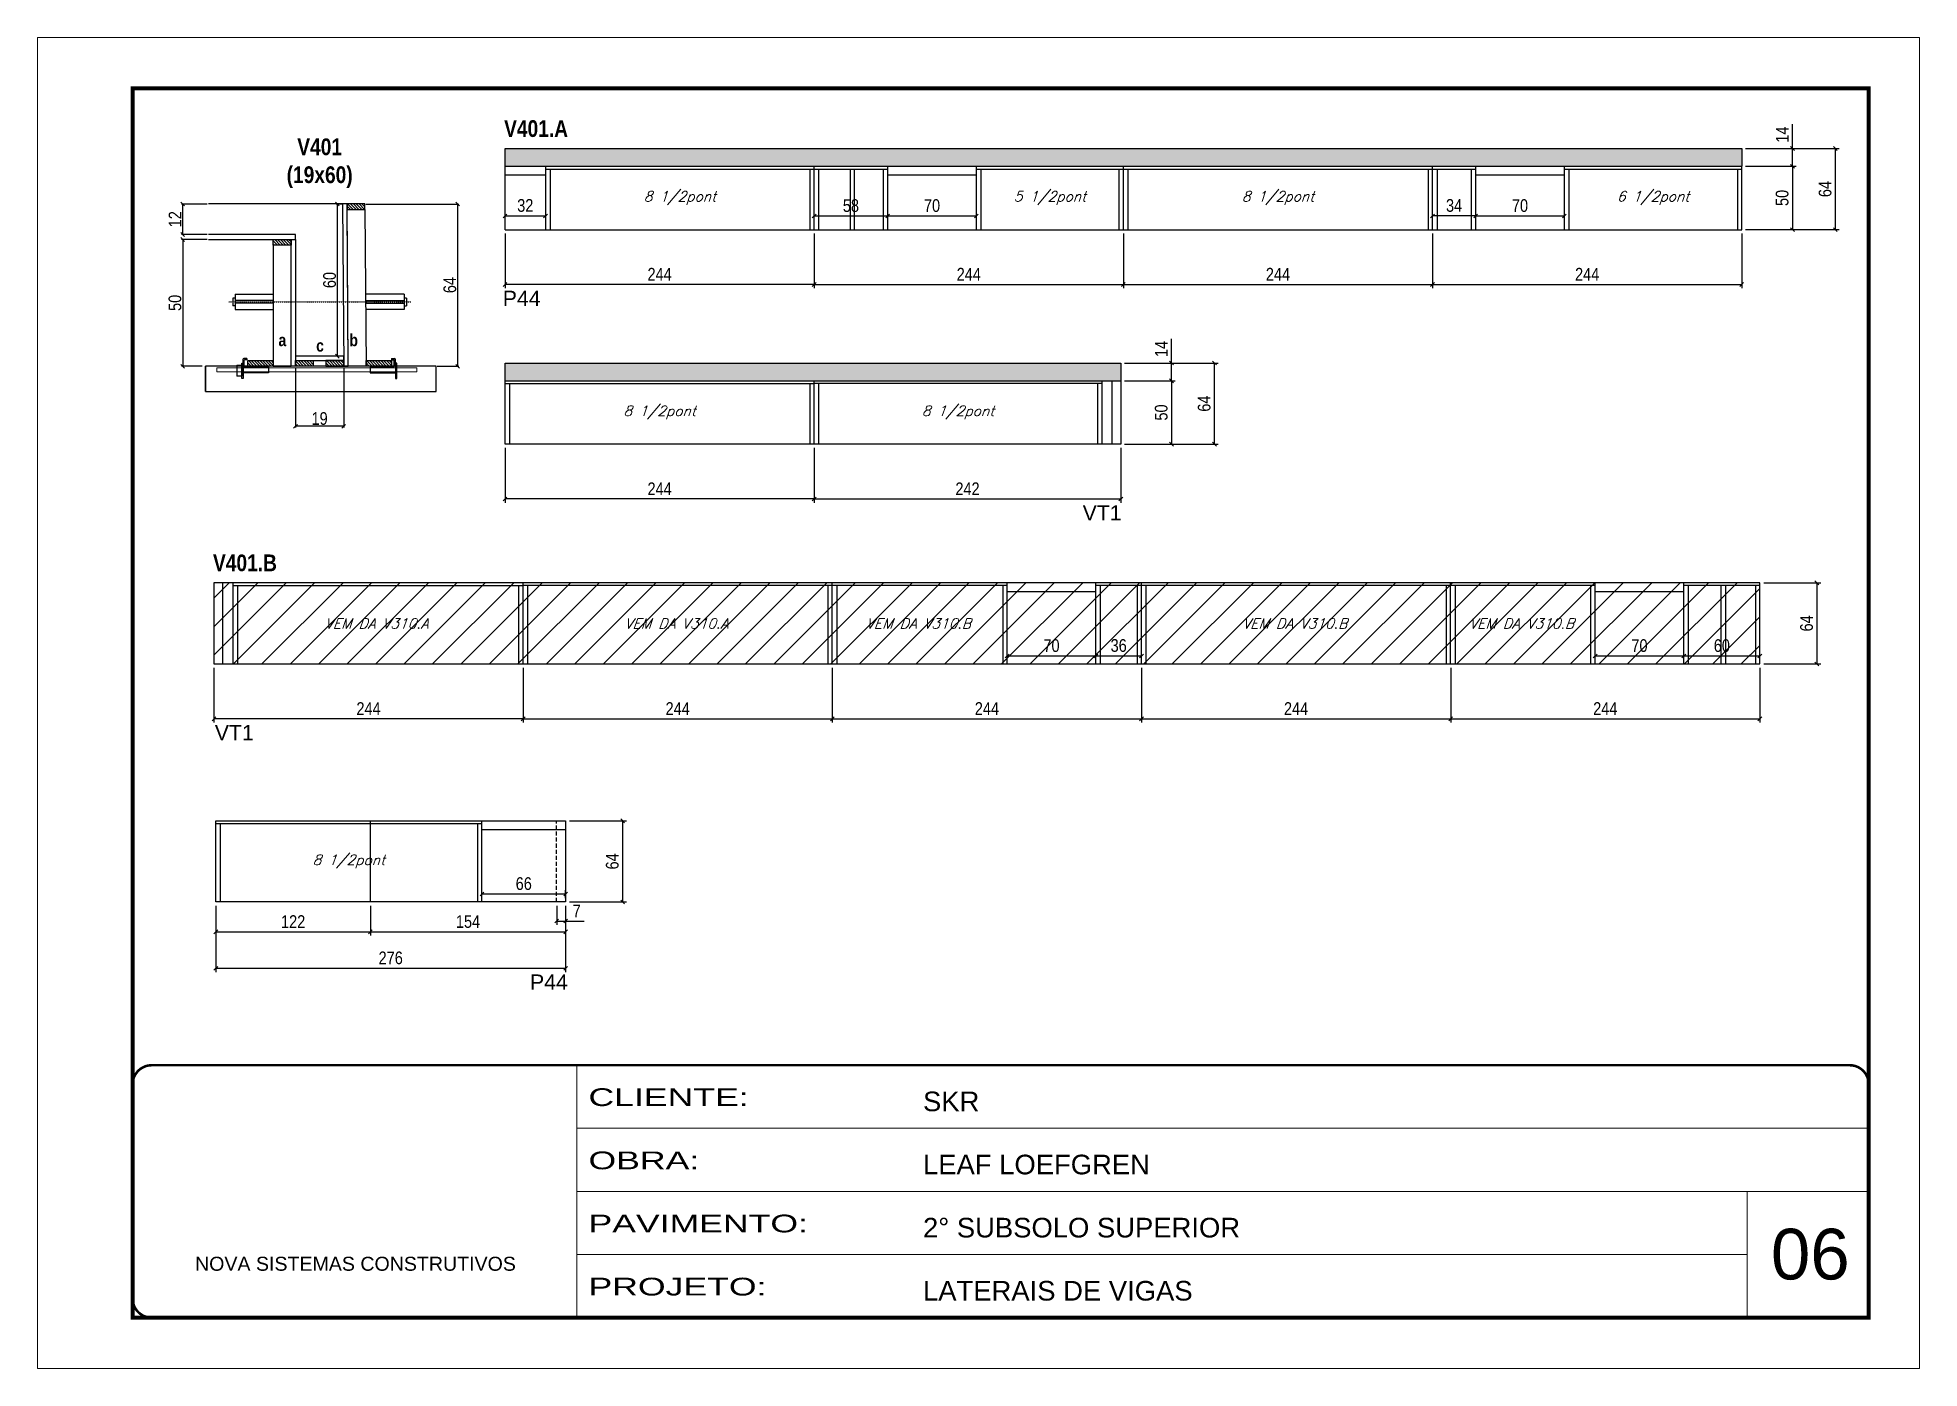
# Model space of a CAD drawing. Extents: x 3309 to 9590, y -2522 to 15424.
# Drawn here: x 4908 to 6393, y 12409 to 13459 of the extents above; entities that cross this region are included whole.
import ezdxf

# ---------------------------------------------------------------- set-up
doc = ezdxf.new("R2010")
doc.units = 0
for name, pattern in [('CONTINUO', [0]), ('DASHED', [0.75, 0.5, -0.25]), ('HIDDEN', [0.375, 0.25, -0.125]), ('HIDDEN2', [4.7625, 3.175, -1.5875])]:
    doc.linetypes.add(name, pattern=pattern)
for name, color, linetype in [('5', 5, 'Continuous'), ('barrote', 251, 'Continuous'), ('COTA', 241, 'Continuous'), ('detalhes', 4, 'Continuous'), ('NOMENCLATURA', 7, 'Continuous'), ('Painéis', 200, 'Continuous'), ('presilha', 1, 'Continuous'), ('SARR_2.2x10', 60, 'Continuous'), ('SARR_2.2x7', 40, 'Continuous'), ('SARR_3.5x7', 81, 'Continuous'), ('TENSOR', 3, 'Continuous'), ('texto', 7, 'Continuous')]:
    doc.layers.add(name, color=color, linetype=linetype)
for name, color, linetype, lineweight in [('CARIMBO', 255, 'Continuous', 9), ('CONCRETO', 251, 'Continuous', 25), ('Folhas', 255, 'Continuous', 9), ('Hachura', 251, 'Continuous', 9), ('SARRAFO DE PRESSAO', 251, 'DASHED', 9), ('SCO-___-LAJ', 2, 'Continuous', 0)]:
    doc.layers.add(name, color=color, linetype=linetype, lineweight=lineweight)
doc.styles.add('ARIAL', font='arial.ttf')
doc.styles.add('COTA TECNICA', font='techl___.ttf', dxfattribs={"height": 10})
doc.styles.add('COTA TECNICA 2X', font='techl___.ttf', dxfattribs={"height": 10})
doc.styles.add('Romans', font='romans.shx')
doc.styles.get("Standard").update_dxf_attribs({"font": 'arial.ttf'})
doc.styles.add('TECNICA', font='techb___.ttf', dxfattribs={"height": 10})
doc.styles.add('Tecnologia', font='')
doc.styles.get('Tecnologia').set_extended_font_data('Forgotten Futurist')
doc.dimstyles.new('PAINEL', dxfattribs={"dimtxt": 10, "dimasz": 3, "dimexe": 3, "dimexo": 3, "dimgap": 3, "dimtad": 1, "dimdec": 1, "dimzin": 12, "dimdsep": 46, "dimtxsty": 'COTA TECNICA', "dimblk1": 'OBLIQUE', "dimblk2": 'OBLIQUE', "dimsah": 1, "dimcen": 0.9, "dimclrd": 4, "dimclre": 4, "dimclrt": 240, "dimadec": 1, "dimazin": 3, "dimtfac": 1, "dimtdec": 1, "dimtmove": 0, "dimatfit": 3, "dimfxl": 1, "dimtolj": 1, "dimtzin": 12, "dimarcsym": 0})
doc.dimstyles.new('SECAO', dxfattribs={"dimscale": 0.333333, "dimtxt": 5, "dimasz": 9, "dimexe": 3, "dimexo": 3, "dimgap": 3, "dimtad": 1, "dimdec": 1, "dimlfac": 0.5, "dimzin": 12, "dimdsep": 46, "dimtxsty": 'COTA TECNICA 2X', "dimblk1": 'OBLIQUE', "dimblk2": 'OBLIQUE', "dimsah": 1, "dimcen": 0.9, "dimclrd": 4, "dimclre": 4, "dimclrt": 240, "dimadec": 1, "dimazin": 3, "dimtfac": 1, "dimtdec": 1, "dimtmove": 0, "dimatfit": 3, "dimfxl": 1, "dimtolj": 1, "dimtzin": 12, "dimarcsym": 0})
pattern_1 = [(135, (38346.9667, -110312.122), (-1.122532015, -1.122532015), [])]

msp = doc.modelspace()

# ---------------------------------------------------------------- texts
at = {"layer": '5', "linetype": 'Continuous'}
for s, rotation, p in [('P44', 0.00004, (5274.94, 13247.59)), ('VT1', 0.00004, (5732.56, 13078.36)), ('VT1', 359.99996, (5047.69, 12904.91)), ('P44', 0.00004, (5296.45, 12708.08))]:
    msp.add_text(s, height=12, rotation=rotation, dxfattribs=at).set_placement(p)
at = {"layer": 'CARIMBO', "style": 'ARIAL'}
msp.add_text('06', height=40, dxfattribs=at).set_placement((6275.73, 12479.43))
at = {"layer": 'detalhes', "style": 'TECNICA'}
for s, p in [('a', (5097.95, 13215.84)), ('c', (5127.67, 13211.52)), ('b', (5153.93, 13215.83))]:
    msp.add_text(s, height=9.6, dxfattribs=at).set_placement(p)
at = {"layer": 'NOMENCLATURA', "style": 'TECNICA'}
for s, p in [('V401.A', (5276.01, 13380.94)), ('V401.B', (5046.25, 13038.26))]:
    msp.add_text(s, height=13.2, dxfattribs=at).set_placement(p)
at = {"layer": 'NOMENCLATURA', "insert": (5130.43, 13379.74), "char_height": 13.2, "attachment_point": 2, "style": 'TECNICA'}
msp.add_mtext_dynamic_manual_height_columns('V401\\P(19x60)', width=300.2766, gutter_width=1, heights=[0], dxfattribs=at)
at = {"layer": 'texto', "color": 2, "char_height": 8, "attachment_point": 5, "style": 'Romans'}
for s, insert in [('{\\Q19;\\C256;8 1/2pont}', (5414.73, 13332.75)), ('{\\Q19;\\C256;5 1/2pont}', (5706.73, 13332.75)), ('{\\Q19;\\C256;8 1/2pont}', (5886.73, 13332.75)), ('{\\Q19;\\C256;6 1/2pont}', (6182.73, 13332.75)), ('{\\Q19;\\C256;8 1/2pont}', (5398.73, 13163.52)), ('{\\Q19;\\C256;8 1/2pont}', (5634.23, 13163.52)), ('{\\Q19;\\C256;VEM DA V310.A}', (5175.47, 12997.07)), ('{\\Q19;\\C256;VEM DA V310.A}', (5411.97, 12997.07)), ('{\\Q19;\\C256;VEM DA V310.B}', (5602.97, 12997.07)), ('{\\Q19;\\C256;VEM DA V310.B}', (5899.97, 12997.07)), ('{\\Q19;\\C256;VEM DA V310.B}', (6078.97, 12997.07)), ('{\\Q19;\\C256;8 1/2pont}', (5153.47, 12809.27))]:
    msp.add_mtext(s, dxfattribs=dict(at, insert=insert))

# ---------------------------------------------------------------- blocks, each defined once
blk = doc.blocks.new('9999999999')
at = {"color": 30, "linetype": 'CONTINUO'}
for p, q in [((98564.6, 34230.2), (98564.6, 34429.4)), ((98564.6, 34379.6), (99584, 34379.6)), ((98564.6, 34329.8), (99488, 34329.8)), ((99584, 34329.8), (99488, 34329.8)), ((99488, 34329.8), (99488, 34230.2)), ((98564.6, 34280), (99488, 34280))]:
    blk.add_line(p, q, dxfattribs=at)
at = {"color": 30, "linetype": 'CONTINUO', "const_width": 2}
blk.add_lwpolyline([(99584, 34230.2), (99584, 34414.4, 0.414214), (99569, 34429.4), (98229, 34429.4, 0.414214), (98214, 34414.4), (98214, 34245.2, 0.414214), (98229, 34230.2), (99584, 34230.2)], format="xyb", dxfattribs=at)
at = {"layer": 'Folhas'}
blk.add_lwpolyline([(98139, 34190.2), (99624, 34190.2), (99624, 35240.2), (98139, 35240.2)], close=True, dxfattribs=at)
at = {"layer": 'Folhas', "color": 30, "const_width": 3}
blk.add_lwpolyline([(98214, 34230.2), (99584, 34230.2), (99584, 35200.2), (98214, 35200.2)], close=True, dxfattribs=at)
at = {"color": 7, "linetype": 'Continuous', "ltscale": 5, "style": 'ARIAL'}
for s, height, p in [('SKR', 15.48, (98837.7, 34393.1)), ('LEAF LOEFGREN', 15.483, (98837.7, 34343.3)), ('2° SUBSOLO SUPERIOR', 15.483, (98837.7, 34293.5)), ('NOVA SISTEMAS CONSTRUTIVOS', 11.059, (98263.2, 34267.2)), ('LATERAIS DE VIGAS', 15.483, (98837.7, 34243.7))]:
    blk.add_text(s, height=height, dxfattribs=at).set_placement(p)
at = {"layer": 'Folhas', "color": 7, "style": 'Tecnologia', "width": 1.5}
for s, p in [('CLIENTE:', (98573.7, 34397.2)), ('OBRA:', (98573.7, 34347.3)), ('PAVIMENTO:', (98573.7, 34297.5)), ('PROJETO:', (98573.7, 34247.7))]:
    blk.add_text(s, height=14, dxfattribs=at).set_placement(p)
blk = doc.blocks.new('_Oblique')
at = {"color": 0, "linetype": 'ByBlock', "lineweight": -2}
blk.add_line((-0.5, -0.5), (0.5, 0.5), dxfattribs=at)
blk = doc.blocks.new('*D746')
at = {"layer": 'COTA', "color": 4, "lineweight": -2, "transparency": 16777216}
for p, q in [((5111.4, 13199), (5111.4, 13151.6)), ((5149.4, 13199), (5149.4, 13151.6)), ((5149.4, 13152.6), (5111.4, 13152.6))]:
    blk.add_line(p, q, dxfattribs=at)
at = {"layer": 'Defpoints', "color": 0, "transparency": 16777216}
for p in [(5111.4, 13200), (5149.4, 13200), (5111.4, 13152.6)]:
    blk.add_point(p, dxfattribs=at)
at = {"layer": 'COTA', "color": 4, "lineweight": -2, "transparency": 16777216, "xscale": 3, "yscale": 3, "zscale": 3, "rotation": 180}
blk.add_blockref('_Oblique', (5111.4, 13152.6), dxfattribs=at)
at = {"layer": 'COTA', "color": 4, "lineweight": -2, "transparency": 16777216, "xscale": 3, "yscale": 3, "zscale": 3}
blk.add_blockref('_Oblique', (5149.4, 13152.6), dxfattribs=at)
at = {"layer": 'COTA', "color": 240, "transparency": 16777216, "insert": (5130.4, 13158.7), "char_height": 10, "attachment_point": 5, "style": 'COTA TECNICA 2X'}
blk.add_mtext('\\A1;19', dxfattribs=at)
blk = doc.blocks.new('PRESILHA METÁLICA 1')
at = {"layer": 'presilha'}
for p, q in [((0, 13), (6, 13)), ((0, 13), (0, 0)), ((6, 0), (0, 0)), ((6, 15.5), (7.5, 15.5)), ((6, -2.5), (6, 15.5)), ((6, 13), (6, 0)), ((7.5, 10.6), (7.5, 19.9)), ((7.5, 15.5), (7.5, -2.5)), ((37.5, 4.1), (7.5, 4.1)), ((12, 21), (8.6, 21)), ((9, 11.6), (9, 18.9)), ((12, 19.5), (9.6, 19.5)), ((37.5, 11), (9.6, 11)), ((12, 21), (12, 19.5)), ((37.5, 11), (37.5, 4.1)), ((7.5, -2.5), (6, -2.5))]:
    blk.add_line(p, q, dxfattribs=at)
for centre, radius, start, end in [((8.6, 19.9), 1.14, 90, 180), ((9.6, 18.9), 0.57, 90, 180), ((9.6, 11.6), 0.57, 180, 270)]:
    blk.add_arc(centre, radius, start, end, dxfattribs=at)
blk = doc.blocks.new('PRESILHA METÁLICA 2')
at = {"layer": 'presilha'}
for p, q in [((-5.2, 23.5), (-5.2, 22)), ((-5.2, 23.5), (-1.9, 23.5)), ((-0.8, 14.6), (-0.8, 22.4)), ((-30.8, 13.5), (-30.8, 6.6)), ((-30.8, 13.5), (-2.8, 13.5)), ((-30.8, 6.6), (-0.8, 6.6)), ((-5.2, 22), (-2.8, 22)), ((-2.2, 14.1), (-2.2, 21.4)), ((0.8, 18), (-0.8, 18)), ((-0.8, 18), (-0.8, 0)), ((-0.8, 0), (0.8, 0)), ((0.8, 0), (0.8, 18))]:
    blk.add_line(p, q, dxfattribs=at)
for centre, radius, start, end in [((-1.9, 22.4), 1.14, 0, 90), ((-2.8, 21.4), 0.57, 0, 90), ((-2.8, 14.1), 0.57, 270, 0)]:
    blk.add_arc(centre, radius, start, end, dxfattribs=at)
blk = doc.blocks.new('*D747')
at = {"layer": 'COTA', "color": 4, "lineweight": -2, "transparency": 16777216}
for p, q in [((5041.7, 13300), (5021.4, 13300)), ((5022.4, 13300), (5022.4, 13200)), ((5037.6, 13200), (5021.4, 13200))]:
    blk.add_line(p, q, dxfattribs=at)
at = {"layer": 'Defpoints', "color": 0, "transparency": 16777216}
for p in [(5042.7, 13300), (5022.4, 13200), (5038.6, 13200)]:
    blk.add_point(p, dxfattribs=at)
at = {"layer": 'COTA', "color": 4, "lineweight": -2, "transparency": 16777216, "xscale": 3, "yscale": 3, "zscale": 3}
for p, rotation in [((5022.4, 13300), 90), ((5022.4, 13200), 270)]:
    blk.add_blockref('_Oblique', p, dxfattribs=dict(at, rotation=rotation))
at = {"layer": 'COTA', "color": 240, "transparency": 16777216, "insert": (5016.3, 13250), "char_height": 10, "attachment_point": 5, "rotation": 90, "style": 'COTA TECNICA 2X'}
blk.add_mtext('\\A1;50', dxfattribs=at)
blk = doc.blocks.new('*D748')
at = {"layer": 'COTA', "color": 4, "lineweight": -2, "transparency": 16777216}
for p, q in [((5167, 13328), (5240.3, 13328)), ((5239.3, 13328), (5239.3, 13200)), ((5223.2, 13200), (5240.3, 13200))]:
    blk.add_line(p, q, dxfattribs=at)
at = {"layer": 'Defpoints', "color": 0, "transparency": 16777216}
for p in [(5166, 13328), (5222.2, 13200), (5239.3, 13200)]:
    blk.add_point(p, dxfattribs=at)
at = {"layer": 'COTA', "color": 4, "lineweight": -2, "transparency": 16777216, "xscale": 3, "yscale": 3, "zscale": 3}
for p, rotation in [((5239.3, 13328), 90), ((5239.3, 13200), 270)]:
    blk.add_blockref('_Oblique', p, dxfattribs=dict(at, rotation=rotation))
at = {"layer": 'COTA', "color": 240, "transparency": 16777216, "insert": (5233.2, 13264), "char_height": 10, "attachment_point": 5, "rotation": 90, "style": 'COTA TECNICA 2X'}
blk.add_mtext('\\A1;64', dxfattribs=at)
blk = doc.blocks.new('*D745')
at = {"layer": 'COTA', "color": 4, "lineweight": -2, "transparency": 16777216}
for p, q in [((5148.4, 13328), (5143.4, 13328)), ((5144.4, 13208), (5144.4, 13328)), ((5148.4, 13208), (5143.4, 13208))]:
    blk.add_line(p, q, dxfattribs=at)
at = {"layer": 'Defpoints', "color": 0, "transparency": 16777216}
for p in [(5144.4, 13328), (5149.4, 13328), (5149.4, 13208)]:
    blk.add_point(p, dxfattribs=at)
at = {"layer": 'COTA', "color": 4, "lineweight": -2, "transparency": 16777216, "xscale": 3, "yscale": 3, "zscale": 3}
for p, rotation in [((5144.4, 13328), 90), ((5144.4, 13208), 270)]:
    blk.add_blockref('_Oblique', p, dxfattribs=dict(at, rotation=rotation))
at = {"layer": 'COTA', "color": 240, "transparency": 16777216, "insert": (5138.3, 13268), "char_height": 10, "attachment_point": 5, "rotation": 90, "style": 'COTA TECNICA 2X'}
blk.add_mtext('\\A1;60', dxfattribs=at)
blk = doc.blocks.new('*D749')
at = {"layer": 'COTA', "color": 4, "lineweight": -2, "transparency": 16777216}
for p, q in [((5041.7, 13328), (5021.4, 13328)), ((5022.4, 13304), (5022.4, 13328)), ((5041.7, 13304), (5021.4, 13304))]:
    blk.add_line(p, q, dxfattribs=at)
at = {"layer": 'Defpoints', "color": 0, "transparency": 16777216}
for p in [(5022.4, 13328), (5042.7, 13328), (5042.7, 13304)]:
    blk.add_point(p, dxfattribs=at)
at = {"layer": 'COTA', "color": 4, "lineweight": -2, "transparency": 16777216, "xscale": 3, "yscale": 3, "zscale": 3}
for p, rotation in [((5022.4, 13328), 90), ((5022.4, 13304), 270)]:
    blk.add_blockref('_Oblique', p, dxfattribs=dict(at, rotation=rotation))
at = {"layer": 'COTA', "color": 240, "transparency": 16777216, "insert": (5016.3, 13316), "char_height": 10, "attachment_point": 5, "rotation": 90, "style": 'COTA TECNICA 2X'}
blk.add_mtext('\\A1;12', dxfattribs=at)
blk = doc.blocks.new('*D750')
at = {"layer": 'COTA', "color": 4, "linetype": 'ByBlock', "lineweight": -2, "transparency": 16777216}
for p, q in [((5520.7, 13304.8), (5520.7, 13261.5)), ((5764.7, 13304.8), (5764.7, 13261.5)), ((5520.7, 13264.5), (5764.7, 13264.5))]:
    blk.add_line(p, q, dxfattribs=at)
at = {"layer": 'Defpoints', "color": 0, "linetype": 'ByBlock', "transparency": 16777216}
for p in [(5520.7, 13307.8), (5764.7, 13307.8), (5764.7, 13264.5)]:
    blk.add_point(p, dxfattribs=at)
at = {"layer": 'COTA', "color": 4, "linetype": 'ByBlock', "lineweight": -2, "transparency": 16777216, "xscale": 3, "yscale": 3, "zscale": 3, "rotation": 180}
blk.add_blockref('_Oblique', (5520.7, 13264.5), dxfattribs=at)
at = {"layer": 'COTA', "color": 4, "linetype": 'ByBlock', "lineweight": -2, "transparency": 16777216, "xscale": 3, "yscale": 3, "zscale": 3}
blk.add_blockref('_Oblique', (5764.7, 13264.5), dxfattribs=at)
at = {"layer": 'COTA', "color": 240, "linetype": 'ByBlock', "transparency": 16777216, "insert": (5642.7, 13272.6), "char_height": 10, "attachment_point": 5, "style": 'COTA TECNICA'}
blk.add_mtext('\\A1;244', dxfattribs=at)
blk = doc.blocks.new('*D751')
at = {"layer": 'COTA', "color": 4, "linetype": 'ByBlock', "lineweight": -2, "transparency": 16777216}
for p, q in [((5764.7, 13304.8), (5764.7, 13261.5)), ((6008.7, 13304.8), (6008.7, 13261.5)), ((5764.7, 13264.5), (6008.7, 13264.5))]:
    blk.add_line(p, q, dxfattribs=at)
at = {"layer": 'Defpoints', "color": 0, "linetype": 'ByBlock', "transparency": 16777216}
for p in [(5764.7, 13307.8), (6008.7, 13307.8), (6008.7, 13264.5)]:
    blk.add_point(p, dxfattribs=at)
at = {"layer": 'COTA', "color": 4, "linetype": 'ByBlock', "lineweight": -2, "transparency": 16777216, "xscale": 3, "yscale": 3, "zscale": 3, "rotation": 180}
blk.add_blockref('_Oblique', (5764.7, 13264.5), dxfattribs=at)
at = {"layer": 'COTA', "color": 4, "linetype": 'ByBlock', "lineweight": -2, "transparency": 16777216, "xscale": 3, "yscale": 3, "zscale": 3}
blk.add_blockref('_Oblique', (6008.7, 13264.5), dxfattribs=at)
at = {"layer": 'COTA', "color": 240, "linetype": 'ByBlock', "transparency": 16777216, "insert": (5886.7, 13272.6), "char_height": 10, "attachment_point": 5, "style": 'COTA TECNICA'}
blk.add_mtext('\\A1;244', dxfattribs=at)
blk = doc.blocks.new('*D752')
at = {"layer": 'COTA', "color": 4, "lineweight": -2, "transparency": 16777216}
for p, q in [((5276.7, 13304.8), (5276.7, 13261.5)), ((5520.7, 13304.8), (5520.7, 13261.5)), ((5520.7, 13264.5), (5276.7, 13264.5))]:
    blk.add_line(p, q, dxfattribs=at)
at = {"layer": 'Defpoints', "color": 0, "transparency": 16777216}
for p in [(5276.7, 13307.8), (5520.7, 13307.8), (5276.7, 13264.5)]:
    blk.add_point(p, dxfattribs=at)
at = {"layer": 'COTA', "color": 4, "lineweight": -2, "transparency": 16777216, "xscale": 3, "yscale": 3, "zscale": 3, "rotation": 180}
blk.add_blockref('_Oblique', (5276.7, 13264.5), dxfattribs=at)
at = {"layer": 'COTA', "color": 4, "lineweight": -2, "transparency": 16777216, "xscale": 3, "yscale": 3, "zscale": 3}
blk.add_blockref('_Oblique', (5520.7, 13264.5), dxfattribs=at)
at = {"layer": 'COTA', "color": 240, "transparency": 16777216, "insert": (5398.7, 13272.6), "char_height": 10, "attachment_point": 5, "style": 'COTA TECNICA'}
blk.add_mtext('\\A1;244', dxfattribs=at)
blk = doc.blocks.new('*D753')
at = {"layer": 'COTA', "color": 4, "lineweight": -2, "transparency": 16777216}
for p, q in [((6255.7, 13357.8), (6295.7, 13357.8)), ((6292.7, 13357.8), (6292.7, 13307.8)), ((6255.7, 13307.8), (6295.7, 13307.8))]:
    blk.add_line(p, q, dxfattribs=at)
at = {"layer": 'Defpoints', "color": 0, "transparency": 16777216}
for p in [(6252.7, 13357.8), (6252.7, 13307.8), (6292.7, 13307.8)]:
    blk.add_point(p, dxfattribs=at)
at = {"layer": 'COTA', "color": 4, "lineweight": -2, "transparency": 16777216, "xscale": 3, "yscale": 3, "zscale": 3}
for p, rotation in [((6292.7, 13357.8), 90), ((6292.7, 13307.8), 270)]:
    blk.add_blockref('_Oblique', p, dxfattribs=dict(at, rotation=rotation))
at = {"layer": 'COTA', "color": 240, "transparency": 16777216, "insert": (6284.6, 13332.8), "char_height": 10, "attachment_point": 5, "rotation": 90, "style": 'COTA TECNICA'}
blk.add_mtext('\\A1;50', dxfattribs=at)
blk = doc.blocks.new('*D754')
at = {"layer": 'COTA', "color": 4, "lineweight": -2, "transparency": 16777216}
for p, q in [((6292.7, 13371.8), (6292.7, 13390.9)), ((6255.7, 13371.8), (6295.7, 13371.8)), ((6292.7, 13357.8), (6292.7, 13371.8)), ((6255.7, 13357.8), (6295.7, 13357.8))]:
    blk.add_line(p, q, dxfattribs=at)
at = {"layer": 'Defpoints', "color": 0, "transparency": 16777216}
for p in [(6252.7, 13371.8), (6292.7, 13371.8), (6252.7, 13357.8)]:
    blk.add_point(p, dxfattribs=at)
at = {"layer": 'COTA', "color": 4, "lineweight": -2, "transparency": 16777216, "xscale": 3, "yscale": 3, "zscale": 3}
for p, rotation in [((6292.7, 13371.8), 90), ((6292.7, 13357.8), 270)]:
    blk.add_blockref('_Oblique', p, dxfattribs=dict(at, rotation=rotation))
at = {"layer": 'COTA', "color": 240, "transparency": 16777216, "insert": (6284.7, 13382.8), "char_height": 10, "attachment_point": 5, "rotation": 90, "style": 'COTA TECNICA'}
blk.add_mtext('\\A1;14', dxfattribs=at)
blk = doc.blocks.new('*D755')
at = {"layer": 'COTA', "color": 4, "lineweight": -2, "transparency": 16777216}
for p, q in [((6255.7, 13371.8), (6329.6, 13371.8)), ((6326.6, 13307.8), (6326.6, 13371.8)), ((6255.7, 13307.8), (6329.6, 13307.8))]:
    blk.add_line(p, q, dxfattribs=at)
at = {"layer": 'Defpoints', "color": 0, "transparency": 16777216}
for p in [(6252.7, 13371.8), (6326.6, 13371.8), (6252.7, 13307.8)]:
    blk.add_point(p, dxfattribs=at)
at = {"layer": 'COTA', "color": 4, "lineweight": -2, "transparency": 16777216, "xscale": 3, "yscale": 3, "zscale": 3}
for p, rotation in [((6326.6, 13371.8), 90), ((6326.6, 13307.8), 270)]:
    blk.add_blockref('_Oblique', p, dxfattribs=dict(at, rotation=rotation))
at = {"layer": 'COTA', "color": 240, "transparency": 16777216, "insert": (6318.5, 13339.8), "char_height": 10, "attachment_point": 5, "rotation": 90, "style": 'COTA TECNICA'}
blk.add_mtext('\\A1;64', dxfattribs=at)
blk = doc.blocks.new('*D756')
at = {"layer": 'COTA', "color": 4, "lineweight": -2, "transparency": 16777216}
blk.add_line((5276.7, 13318.6), (5308.7, 13318.6), dxfattribs=at)
at = {"layer": 'Defpoints', "color": 0, "transparency": 16777216}
for p in [(5276.7, 13318.6), (5308.7, 13318.6), (5308.7, 13318.6)]:
    blk.add_point(p, dxfattribs=at)
at = {"layer": 'COTA', "color": 4, "lineweight": -2, "transparency": 16777216, "xscale": 3, "yscale": 3, "zscale": 3, "rotation": 180}
blk.add_blockref('_Oblique', (5276.7, 13318.6), dxfattribs=at)
at = {"layer": 'COTA', "color": 4, "lineweight": -2, "transparency": 16777216, "xscale": 3, "yscale": 3, "zscale": 3}
blk.add_blockref('_Oblique', (5308.7, 13318.6), dxfattribs=at)
at = {"layer": 'COTA', "color": 240, "transparency": 16777216, "insert": (5292.7, 13326.8), "char_height": 10, "attachment_point": 5, "style": 'COTA TECNICA'}
blk.add_mtext('\\A1;32', dxfattribs=at)
blk = doc.blocks.new('*D757')
at = {"layer": 'COTA', "color": 4, "lineweight": -2, "transparency": 16777216}
blk.add_line((5520.7, 13318.6), (5578.7, 13318.6), dxfattribs=at)
at = {"layer": 'Defpoints', "color": 0, "transparency": 16777216}
for p in [(5520.7, 13318.6), (5578.7, 13318.6), (5578.7, 13318.6)]:
    blk.add_point(p, dxfattribs=at)
at = {"layer": 'COTA', "color": 4, "lineweight": -2, "transparency": 16777216, "xscale": 3, "yscale": 3, "zscale": 3, "rotation": 180}
blk.add_blockref('_Oblique', (5520.7, 13318.6), dxfattribs=at)
at = {"layer": 'COTA', "color": 4, "lineweight": -2, "transparency": 16777216, "xscale": 3, "yscale": 3, "zscale": 3}
blk.add_blockref('_Oblique', (5578.7, 13318.6), dxfattribs=at)
at = {"layer": 'COTA', "color": 240, "transparency": 16777216, "insert": (5549.7, 13326.7), "char_height": 10, "attachment_point": 5, "style": 'COTA TECNICA'}
blk.add_mtext('\\A1;58', dxfattribs=at)
blk = doc.blocks.new('*D758')
at = {"layer": 'COTA', "color": 4, "lineweight": -2, "transparency": 16777216}
blk.add_line((5578.7, 13318.6), (5648.7, 13318.6), dxfattribs=at)
at = {"layer": 'Defpoints', "color": 0, "transparency": 16777216}
for p in [(5578.7, 13318.6), (5648.7, 13318.6), (5648.7, 13318.6)]:
    blk.add_point(p, dxfattribs=at)
at = {"layer": 'COTA', "color": 4, "lineweight": -2, "transparency": 16777216, "xscale": 3, "yscale": 3, "zscale": 3, "rotation": 180}
blk.add_blockref('_Oblique', (5578.7, 13318.6), dxfattribs=at)
at = {"layer": 'COTA', "color": 4, "lineweight": -2, "transparency": 16777216, "xscale": 3, "yscale": 3, "zscale": 3}
blk.add_blockref('_Oblique', (5648.7, 13318.6), dxfattribs=at)
at = {"layer": 'COTA', "color": 240, "transparency": 16777216, "insert": (5613.7, 13326.7), "char_height": 10, "attachment_point": 5, "style": 'COTA TECNICA'}
blk.add_mtext('\\A1;70', dxfattribs=at)
blk = doc.blocks.new('*D759')
at = {"layer": 'COTA', "color": 4, "lineweight": -2, "transparency": 16777216}
for p, q in [((6008.7, 13304.8), (6008.7, 13261.5)), ((6252.7, 13304.8), (6252.7, 13261.5)), ((6008.7, 13264.5), (6252.7, 13264.5))]:
    blk.add_line(p, q, dxfattribs=at)
at = {"layer": 'Defpoints', "color": 0, "transparency": 16777216}
for p in [(6008.7, 13307.8), (6252.7, 13307.8), (6252.7, 13264.5)]:
    blk.add_point(p, dxfattribs=at)
at = {"layer": 'COTA', "color": 4, "lineweight": -2, "transparency": 16777216, "xscale": 3, "yscale": 3, "zscale": 3, "rotation": 180}
blk.add_blockref('_Oblique', (6008.7, 13264.5), dxfattribs=at)
at = {"layer": 'COTA', "color": 4, "lineweight": -2, "transparency": 16777216, "xscale": 3, "yscale": 3, "zscale": 3}
blk.add_blockref('_Oblique', (6252.7, 13264.5), dxfattribs=at)
at = {"layer": 'COTA', "color": 240, "transparency": 16777216, "insert": (6130.7, 13272.6), "char_height": 10, "attachment_point": 5, "style": 'COTA TECNICA'}
blk.add_mtext('\\A1;244', dxfattribs=at)
blk = doc.blocks.new('*D760')
at = {"layer": 'COTA', "color": 4, "lineweight": -2, "transparency": 16777216}
blk.add_line((6042.7, 13318.6), (6112.7, 13318.6), dxfattribs=at)
at = {"layer": 'Defpoints', "color": 0, "transparency": 16777216}
for p in [(6042.7, 13318.6), (6112.7, 13318.6), (6112.7, 13318.6)]:
    blk.add_point(p, dxfattribs=at)
at = {"layer": 'COTA', "color": 4, "lineweight": -2, "transparency": 16777216, "xscale": 3, "yscale": 3, "zscale": 3, "rotation": 180}
blk.add_blockref('_Oblique', (6042.7, 13318.6), dxfattribs=at)
at = {"layer": 'COTA', "color": 4, "lineweight": -2, "transparency": 16777216, "xscale": 3, "yscale": 3, "zscale": 3}
blk.add_blockref('_Oblique', (6112.7, 13318.6), dxfattribs=at)
at = {"layer": 'COTA', "color": 240, "transparency": 16777216, "insert": (6077.7, 13326.7), "char_height": 10, "attachment_point": 5, "style": 'COTA TECNICA'}
blk.add_mtext('\\A1;70', dxfattribs=at)
blk = doc.blocks.new('*D761')
at = {"layer": 'COTA', "color": 4, "lineweight": -2, "transparency": 16777216}
blk.add_line((6042.7, 13318.6), (6008.7, 13318.6), dxfattribs=at)
at = {"layer": 'Defpoints', "color": 0, "transparency": 16777216}
for p in [(6008.7, 13318.6), (6008.7, 13318.6), (6042.7, 13318.6)]:
    blk.add_point(p, dxfattribs=at)
at = {"layer": 'COTA', "color": 4, "lineweight": -2, "transparency": 16777216, "xscale": 3, "yscale": 3, "zscale": 3, "rotation": 180}
blk.add_blockref('_Oblique', (6008.7, 13318.6), dxfattribs=at)
at = {"layer": 'COTA', "color": 4, "lineweight": -2, "transparency": 16777216, "xscale": 3, "yscale": 3, "zscale": 3}
blk.add_blockref('_Oblique', (6042.7, 13318.6), dxfattribs=at)
at = {"layer": 'COTA', "color": 240, "transparency": 16777216, "insert": (6025.7, 13326.8), "char_height": 10, "attachment_point": 5, "style": 'COTA TECNICA'}
blk.add_mtext('\\A1;34', dxfattribs=at)
blk = doc.blocks.new('*D762')
at = {"layer": 'COTA', "color": 4, "linetype": 'ByBlock', "lineweight": -2, "transparency": 16777216}
for p, q in [((5520.7, 13135.5), (5520.7, 13092.3)), ((5762.7, 13135.5), (5762.7, 13092.3)), ((5520.7, 13095.3), (5762.7, 13095.3))]:
    blk.add_line(p, q, dxfattribs=at)
at = {"layer": 'Defpoints', "color": 0, "linetype": 'ByBlock', "transparency": 16777216}
for p in [(5520.7, 13138.5), (5762.7, 13138.5), (5762.7, 13095.3)]:
    blk.add_point(p, dxfattribs=at)
at = {"layer": 'COTA', "color": 4, "linetype": 'ByBlock', "lineweight": -2, "transparency": 16777216, "xscale": 3, "yscale": 3, "zscale": 3, "rotation": 180}
blk.add_blockref('_Oblique', (5520.7, 13095.3), dxfattribs=at)
at = {"layer": 'COTA', "color": 4, "linetype": 'ByBlock', "lineweight": -2, "transparency": 16777216, "xscale": 3, "yscale": 3, "zscale": 3}
blk.add_blockref('_Oblique', (5762.7, 13095.3), dxfattribs=at)
at = {"layer": 'COTA', "color": 240, "linetype": 'ByBlock', "transparency": 16777216, "insert": (5641.7, 13103.3), "char_height": 10, "attachment_point": 5, "style": 'COTA TECNICA'}
blk.add_mtext('\\A1;242', dxfattribs=at)
blk = doc.blocks.new('*D763')
at = {"layer": 'COTA', "color": 4, "lineweight": -2, "transparency": 16777216}
for p, q in [((5276.7, 13135.5), (5276.7, 13092.3)), ((5520.7, 13135.5), (5520.7, 13092.3)), ((5520.7, 13095.3), (5276.7, 13095.3))]:
    blk.add_line(p, q, dxfattribs=at)
at = {"layer": 'Defpoints', "color": 0, "transparency": 16777216}
for p in [(5276.7, 13138.5), (5520.7, 13138.5), (5276.7, 13095.3)]:
    blk.add_point(p, dxfattribs=at)
at = {"layer": 'COTA', "color": 4, "lineweight": -2, "transparency": 16777216, "xscale": 3, "yscale": 3, "zscale": 3, "rotation": 180}
blk.add_blockref('_Oblique', (5276.7, 13095.3), dxfattribs=at)
at = {"layer": 'COTA', "color": 4, "lineweight": -2, "transparency": 16777216, "xscale": 3, "yscale": 3, "zscale": 3}
blk.add_blockref('_Oblique', (5520.7, 13095.3), dxfattribs=at)
at = {"layer": 'COTA', "color": 240, "transparency": 16777216, "insert": (5398.7, 13103.3), "char_height": 10, "attachment_point": 5, "style": 'COTA TECNICA'}
blk.add_mtext('\\A1;244', dxfattribs=at)
blk = doc.blocks.new('*D764')
at = {"layer": 'COTA', "color": 4, "lineweight": -2, "transparency": 16777216}
for p, q in [((5765.7, 13188.5), (5805.7, 13188.5)), ((5802.7, 13188.5), (5802.7, 13138.5)), ((5765.7, 13138.5), (5805.7, 13138.5))]:
    blk.add_line(p, q, dxfattribs=at)
at = {"layer": 'Defpoints', "color": 0, "transparency": 16777216}
for p in [(5762.7, 13188.5), (5762.7, 13138.5), (5802.7, 13138.5)]:
    blk.add_point(p, dxfattribs=at)
at = {"layer": 'COTA', "color": 4, "lineweight": -2, "transparency": 16777216, "xscale": 3, "yscale": 3, "zscale": 3}
for p, rotation in [((5802.7, 13188.5), 90), ((5802.7, 13138.5), 270)]:
    blk.add_blockref('_Oblique', p, dxfattribs=dict(at, rotation=rotation))
at = {"layer": 'COTA', "color": 240, "transparency": 16777216, "insert": (5794.6, 13163.5), "char_height": 10, "attachment_point": 5, "rotation": 90, "style": 'COTA TECNICA'}
blk.add_mtext('\\A1;50', dxfattribs=at)
blk = doc.blocks.new('*D765')
at = {"layer": 'COTA', "color": 4, "lineweight": -2, "transparency": 16777216}
for p, q in [((5802.7, 13202.5), (5802.7, 13221.6)), ((5765.7, 13202.5), (5805.7, 13202.5)), ((5802.7, 13188.5), (5802.7, 13202.5)), ((5765.7, 13188.5), (5805.7, 13188.5))]:
    blk.add_line(p, q, dxfattribs=at)
at = {"layer": 'Defpoints', "color": 0, "transparency": 16777216}
for p in [(5762.7, 13202.5), (5802.7, 13202.5), (5762.7, 13188.5)]:
    blk.add_point(p, dxfattribs=at)
at = {"layer": 'COTA', "color": 4, "lineweight": -2, "transparency": 16777216, "xscale": 3, "yscale": 3, "zscale": 3}
for p, rotation in [((5802.7, 13202.5), 90), ((5802.7, 13188.5), 270)]:
    blk.add_blockref('_Oblique', p, dxfattribs=dict(at, rotation=rotation))
at = {"layer": 'COTA', "color": 240, "transparency": 16777216, "insert": (5794.7, 13213.6), "char_height": 10, "attachment_point": 5, "rotation": 90, "style": 'COTA TECNICA'}
blk.add_mtext('\\A1;14', dxfattribs=at)
blk = doc.blocks.new('*D766')
at = {"layer": 'COTA', "color": 4, "lineweight": -2, "transparency": 16777216}
for p, q in [((5765.7, 13202.5), (5839.6, 13202.5)), ((5836.6, 13138.5), (5836.6, 13202.5)), ((5765.7, 13138.5), (5839.6, 13138.5))]:
    blk.add_line(p, q, dxfattribs=at)
at = {"layer": 'Defpoints', "color": 0, "transparency": 16777216}
for p in [(5762.7, 13202.5), (5836.6, 13202.5), (5762.7, 13138.5)]:
    blk.add_point(p, dxfattribs=at)
at = {"layer": 'COTA', "color": 4, "lineweight": -2, "transparency": 16777216, "xscale": 3, "yscale": 3, "zscale": 3}
for p, rotation in [((5836.6, 13202.5), 90), ((5836.6, 13138.5), 270)]:
    blk.add_blockref('_Oblique', p, dxfattribs=dict(at, rotation=rotation))
at = {"layer": 'COTA', "color": 240, "transparency": 16777216, "insert": (5828.5, 13170.5), "char_height": 10, "attachment_point": 5, "rotation": 90, "style": 'COTA TECNICA'}
blk.add_mtext('\\A1;64', dxfattribs=at)
blk = doc.blocks.new('*D767')
at = {"layer": 'COTA', "color": 4, "linetype": 'ByBlock', "lineweight": -2, "transparency": 16777216}
for p, q in [((5047, 12962.1), (5047, 12918.8)), ((5291, 12962.1), (5291, 12918.8)), ((5291, 12921.8), (5047, 12921.8))]:
    blk.add_line(p, q, dxfattribs=at)
at = {"layer": 'Defpoints', "color": 0, "linetype": 'ByBlock', "transparency": 16777216}
for p in [(5047, 12965.1), (5291, 12965.1), (5047, 12921.8)]:
    blk.add_point(p, dxfattribs=at)
at = {"layer": 'COTA', "color": 4, "linetype": 'ByBlock', "lineweight": -2, "transparency": 16777216, "xscale": 3, "yscale": 3, "zscale": 3, "rotation": 180}
blk.add_blockref('_Oblique', (5047, 12921.8), dxfattribs=at)
at = {"layer": 'COTA', "color": 4, "linetype": 'ByBlock', "lineweight": -2, "transparency": 16777216, "xscale": 3, "yscale": 3, "zscale": 3}
blk.add_blockref('_Oblique', (5291, 12921.8), dxfattribs=at)
at = {"layer": 'COTA', "color": 240, "linetype": 'ByBlock', "transparency": 16777216, "insert": (5169, 12929.9), "char_height": 10, "attachment_point": 5, "style": 'COTA TECNICA'}
blk.add_mtext('\\A1;244', dxfattribs=at)
blk = doc.blocks.new('*D768')
at = {"layer": 'COTA', "color": 4, "lineweight": -2, "transparency": 16777216}
for p, q in [((5291, 12962.1), (5291, 12918.8)), ((5535, 12962.1), (5535, 12918.8)), ((5291, 12921.8), (5535, 12921.8))]:
    blk.add_line(p, q, dxfattribs=at)
at = {"layer": 'Defpoints', "color": 0, "transparency": 16777216}
for p in [(5291, 12965.1), (5535, 12965.1), (5535, 12921.8)]:
    blk.add_point(p, dxfattribs=at)
at = {"layer": 'COTA', "color": 4, "lineweight": -2, "transparency": 16777216, "xscale": 3, "yscale": 3, "zscale": 3, "rotation": 180}
blk.add_blockref('_Oblique', (5291, 12921.8), dxfattribs=at)
at = {"layer": 'COTA', "color": 4, "lineweight": -2, "transparency": 16777216, "xscale": 3, "yscale": 3, "zscale": 3}
blk.add_blockref('_Oblique', (5535, 12921.8), dxfattribs=at)
at = {"layer": 'COTA', "color": 240, "transparency": 16777216, "insert": (5413, 12929.9), "char_height": 10, "attachment_point": 5, "style": 'COTA TECNICA'}
blk.add_mtext('\\A1;244', dxfattribs=at)
blk = doc.blocks.new('*D769')
at = {"layer": 'COTA', "color": 4, "lineweight": -2, "transparency": 16777216}
for p, q in [((5535, 12962.1), (5535, 12918.8)), ((5779, 12962.1), (5779, 12918.8)), ((5535, 12921.8), (5779, 12921.8))]:
    blk.add_line(p, q, dxfattribs=at)
at = {"layer": 'Defpoints', "color": 0, "transparency": 16777216}
for p in [(5535, 12965.1), (5779, 12965.1), (5779, 12921.8)]:
    blk.add_point(p, dxfattribs=at)
at = {"layer": 'COTA', "color": 4, "lineweight": -2, "transparency": 16777216, "xscale": 3, "yscale": 3, "zscale": 3, "rotation": 180}
blk.add_blockref('_Oblique', (5535, 12921.8), dxfattribs=at)
at = {"layer": 'COTA', "color": 4, "lineweight": -2, "transparency": 16777216, "xscale": 3, "yscale": 3, "zscale": 3}
blk.add_blockref('_Oblique', (5779, 12921.8), dxfattribs=at)
at = {"layer": 'COTA', "color": 240, "transparency": 16777216, "insert": (5657, 12929.9), "char_height": 10, "attachment_point": 5, "style": 'COTA TECNICA'}
blk.add_mtext('\\A1;244', dxfattribs=at)
blk = doc.blocks.new('*D770')
at = {"layer": 'COTA', "color": 4, "lineweight": -2, "transparency": 16777216}
for p, q in [((5779, 12962.1), (5779, 12918.8)), ((6023, 12962.1), (6023, 12918.8)), ((5779, 12921.8), (6023, 12921.8))]:
    blk.add_line(p, q, dxfattribs=at)
at = {"layer": 'Defpoints', "color": 0, "transparency": 16777216}
for p in [(5779, 12965.1), (6023, 12965.1), (6023, 12921.8)]:
    blk.add_point(p, dxfattribs=at)
at = {"layer": 'COTA', "color": 4, "lineweight": -2, "transparency": 16777216, "xscale": 3, "yscale": 3, "zscale": 3, "rotation": 180}
blk.add_blockref('_Oblique', (5779, 12921.8), dxfattribs=at)
at = {"layer": 'COTA', "color": 4, "lineweight": -2, "transparency": 16777216, "xscale": 3, "yscale": 3, "zscale": 3}
blk.add_blockref('_Oblique', (6023, 12921.8), dxfattribs=at)
at = {"layer": 'COTA', "color": 240, "transparency": 16777216, "insert": (5901, 12929.9), "char_height": 10, "attachment_point": 5, "style": 'COTA TECNICA'}
blk.add_mtext('\\A1;244', dxfattribs=at)
blk = doc.blocks.new('*D771')
at = {"layer": 'COTA', "color": 4, "lineweight": -2, "transparency": 16777216}
for p, q in [((6023, 12962.1), (6023, 12918.8)), ((6267, 12962.1), (6267, 12918.8)), ((6023, 12921.8), (6267, 12921.8))]:
    blk.add_line(p, q, dxfattribs=at)
at = {"layer": 'Defpoints', "color": 0, "transparency": 16777216}
for p in [(6023, 12965.1), (6267, 12965.1), (6267, 12921.8)]:
    blk.add_point(p, dxfattribs=at)
at = {"layer": 'COTA', "color": 4, "lineweight": -2, "transparency": 16777216, "xscale": 3, "yscale": 3, "zscale": 3, "rotation": 180}
blk.add_blockref('_Oblique', (6023, 12921.8), dxfattribs=at)
at = {"layer": 'COTA', "color": 4, "lineweight": -2, "transparency": 16777216, "xscale": 3, "yscale": 3, "zscale": 3}
blk.add_blockref('_Oblique', (6267, 12921.8), dxfattribs=at)
at = {"layer": 'COTA', "color": 240, "transparency": 16777216, "insert": (6145, 12929.9), "char_height": 10, "attachment_point": 5, "style": 'COTA TECNICA'}
blk.add_mtext('\\A1;244', dxfattribs=at)
blk = doc.blocks.new('*D772')
at = {"layer": 'COTA', "color": 4, "lineweight": -2, "transparency": 16777216}
for p, q in [((5673, 12968.1), (5673, 12974.4)), ((5673, 12971.4), (5743, 12971.4)), ((5743, 12968.1), (5743, 12974.4))]:
    blk.add_line(p, q, dxfattribs=at)
at = {"layer": 'Defpoints', "color": 0, "transparency": 16777216}
for p in [(5673, 12965.1), (5743, 12971.4), (5743, 12965.1)]:
    blk.add_point(p, dxfattribs=at)
at = {"layer": 'COTA', "color": 4, "lineweight": -2, "transparency": 16777216, "xscale": 3, "yscale": 3, "zscale": 3, "rotation": 180}
blk.add_blockref('_Oblique', (5673, 12971.4), dxfattribs=at)
at = {"layer": 'COTA', "color": 4, "lineweight": -2, "transparency": 16777216, "xscale": 3, "yscale": 3, "zscale": 3}
blk.add_blockref('_Oblique', (5743, 12971.4), dxfattribs=at)
at = {"layer": 'COTA', "color": 240, "transparency": 16777216, "insert": (5708, 12979.5), "char_height": 10, "attachment_point": 5, "style": 'COTA TECNICA'}
blk.add_mtext('\\A1;70', dxfattribs=at)
blk = doc.blocks.new('*D773')
at = {"layer": 'COTA', "color": 4, "lineweight": -2, "transparency": 16777216}
for p, q in [((5743, 12968.1), (5743, 12974.4)), ((5743, 12971.4), (5779, 12971.4)), ((5779, 12968.1), (5779, 12974.4))]:
    blk.add_line(p, q, dxfattribs=at)
at = {"layer": 'Defpoints', "color": 0, "transparency": 16777216}
for p in [(5743, 12965.1), (5779, 12971.4), (5779, 12965.1)]:
    blk.add_point(p, dxfattribs=at)
at = {"layer": 'COTA', "color": 4, "lineweight": -2, "transparency": 16777216, "xscale": 3, "yscale": 3, "zscale": 3, "rotation": 180}
blk.add_blockref('_Oblique', (5743, 12971.4), dxfattribs=at)
at = {"layer": 'COTA', "color": 4, "lineweight": -2, "transparency": 16777216, "xscale": 3, "yscale": 3, "zscale": 3}
blk.add_blockref('_Oblique', (5779, 12971.4), dxfattribs=at)
at = {"layer": 'COTA', "color": 240, "transparency": 16777216, "insert": (5761, 12979.6), "char_height": 10, "attachment_point": 5, "style": 'COTA TECNICA'}
blk.add_mtext('\\A1;36', dxfattribs=at)
blk = doc.blocks.new('*D774')
at = {"layer": 'COTA', "color": 4, "lineweight": -2, "transparency": 16777216}
for p, q in [((6137, 12968.1), (6137, 12974.4)), ((6137, 12971.4), (6207, 12971.4)), ((6207, 12968.1), (6207, 12974.4))]:
    blk.add_line(p, q, dxfattribs=at)
at = {"layer": 'Defpoints', "color": 0, "transparency": 16777216}
for p in [(6137, 12965.1), (6207, 12971.4), (6207, 12965.1)]:
    blk.add_point(p, dxfattribs=at)
at = {"layer": 'COTA', "color": 4, "lineweight": -2, "transparency": 16777216, "xscale": 3, "yscale": 3, "zscale": 3, "rotation": 180}
blk.add_blockref('_Oblique', (6137, 12971.4), dxfattribs=at)
at = {"layer": 'COTA', "color": 4, "lineweight": -2, "transparency": 16777216, "xscale": 3, "yscale": 3, "zscale": 3}
blk.add_blockref('_Oblique', (6207, 12971.4), dxfattribs=at)
at = {"layer": 'COTA', "color": 240, "transparency": 16777216, "insert": (6172, 12979.5), "char_height": 10, "attachment_point": 5, "style": 'COTA TECNICA'}
blk.add_mtext('\\A1;70', dxfattribs=at)
blk = doc.blocks.new('*D775')
at = {"layer": 'COTA', "color": 4, "lineweight": -2, "transparency": 16777216}
for p, q in [((6207, 12968.1), (6207, 12974.4)), ((6207, 12971.4), (6267, 12971.4)), ((6267, 12968.1), (6267, 12974.4))]:
    blk.add_line(p, q, dxfattribs=at)
at = {"layer": 'Defpoints', "color": 0, "transparency": 16777216}
for p in [(6207, 12965.1), (6267, 12971.4), (6267, 12965.1)]:
    blk.add_point(p, dxfattribs=at)
at = {"layer": 'COTA', "color": 4, "lineweight": -2, "transparency": 16777216, "xscale": 3, "yscale": 3, "zscale": 3, "rotation": 180}
blk.add_blockref('_Oblique', (6207, 12971.4), dxfattribs=at)
at = {"layer": 'COTA', "color": 4, "lineweight": -2, "transparency": 16777216, "xscale": 3, "yscale": 3, "zscale": 3}
blk.add_blockref('_Oblique', (6267, 12971.4), dxfattribs=at)
at = {"layer": 'COTA', "color": 240, "transparency": 16777216, "insert": (6237, 12979.5), "char_height": 10, "attachment_point": 5, "style": 'COTA TECNICA'}
blk.add_mtext('\\A1;60', dxfattribs=at)
blk = doc.blocks.new('*D776')
at = {"layer": 'COTA', "color": 4, "lineweight": -2, "transparency": 16777216}
for p, q in [((6270, 13029.1), (6315, 13029.1)), ((6312, 13029.1), (6312, 12965.1)), ((6270, 12965.1), (6315, 12965.1))]:
    blk.add_line(p, q, dxfattribs=at)
at = {"layer": 'Defpoints', "color": 0, "transparency": 16777216}
for p in [(6267, 13029.1), (6267, 12965.1), (6312, 12965.1)]:
    blk.add_point(p, dxfattribs=at)
at = {"layer": 'COTA', "color": 4, "lineweight": -2, "transparency": 16777216, "xscale": 3, "yscale": 3, "zscale": 3}
for p, rotation in [((6312, 13029.1), 90), ((6312, 12965.1), 270)]:
    blk.add_blockref('_Oblique', p, dxfattribs=dict(at, rotation=rotation))
at = {"layer": 'COTA', "color": 240, "transparency": 16777216, "insert": (6303.9, 12997.1), "char_height": 10, "attachment_point": 5, "rotation": 90, "style": 'COTA TECNICA'}
blk.add_mtext('\\A1;64', dxfattribs=at)
blk = doc.blocks.new('*D779')
at = {"layer": 'COTA', "color": 4, "lineweight": -2, "transparency": 16777216}
for p, q in [((5048.5, 12774.3), (5048.5, 12722)), ((5324.5, 12774.3), (5324.5, 12722)), ((5048.5, 12725), (5324.5, 12725))]:
    blk.add_line(p, q, dxfattribs=at)
at = {"layer": 'Defpoints', "color": 0, "transparency": 16777216}
for p in [(5048.5, 12777.3), (5324.5, 12777.3), (5324.5, 12725)]:
    blk.add_point(p, dxfattribs=at)
at = {"layer": 'COTA', "color": 4, "lineweight": -2, "transparency": 16777216, "xscale": 3, "yscale": 3, "zscale": 3, "rotation": 180}
blk.add_blockref('_Oblique', (5048.5, 12725), dxfattribs=at)
at = {"layer": 'COTA', "color": 4, "lineweight": -2, "transparency": 16777216, "xscale": 3, "yscale": 3, "zscale": 3}
blk.add_blockref('_Oblique', (5324.5, 12725), dxfattribs=at)
at = {"layer": 'COTA', "color": 240, "transparency": 16777216, "insert": (5186.5, 12733.1), "char_height": 10, "attachment_point": 5, "style": 'COTA TECNICA'}
blk.add_mtext('\\A1;276', dxfattribs=at)
blk = doc.blocks.new('*D777')
at = {"layer": 'COTA', "color": 4, "lineweight": -2, "transparency": 16777216}
for p, q in [((5258.5, 12780.3), (5258.5, 12786.6)), ((5324.5, 12780.3), (5324.5, 12786.6)), ((5258.5, 12783.6), (5324.5, 12783.6))]:
    blk.add_line(p, q, dxfattribs=at)
at = {"layer": 'Defpoints', "color": 0, "transparency": 16777216}
for p in [(5258.5, 12777.3), (5324.5, 12783.6), (5324.5, 12777.3)]:
    blk.add_point(p, dxfattribs=at)
at = {"layer": 'COTA', "color": 4, "lineweight": -2, "transparency": 16777216, "xscale": 3, "yscale": 3, "zscale": 3, "rotation": 180}
blk.add_blockref('_Oblique', (5258.5, 12783.6), dxfattribs=at)
at = {"layer": 'COTA', "color": 4, "lineweight": -2, "transparency": 16777216, "xscale": 3, "yscale": 3, "zscale": 3}
blk.add_blockref('_Oblique', (5324.5, 12783.6), dxfattribs=at)
at = {"layer": 'COTA', "color": 240, "transparency": 16777216, "insert": (5291.5, 12791.7), "char_height": 10, "attachment_point": 5, "style": 'COTA TECNICA'}
blk.add_mtext('\\A1;66', dxfattribs=at)
blk = doc.blocks.new('*D778')
at = {"layer": 'COTA', "color": 4, "lineweight": -2, "transparency": 16777216}
for p, q in [((5327.5, 12841.3), (5372.5, 12841.3)), ((5369.5, 12841.3), (5369.5, 12777.3)), ((5327.5, 12777.3), (5372.5, 12777.3))]:
    blk.add_line(p, q, dxfattribs=at)
at = {"layer": 'Defpoints', "color": 0, "transparency": 16777216}
for p in [(5324.5, 12841.3), (5324.5, 12777.3), (5369.5, 12777.3)]:
    blk.add_point(p, dxfattribs=at)
at = {"layer": 'COTA', "color": 4, "lineweight": -2, "transparency": 16777216, "xscale": 3, "yscale": 3, "zscale": 3}
for p, rotation in [((5369.5, 12841.3), 90), ((5369.5, 12777.3), 270)]:
    blk.add_blockref('_Oblique', p, dxfattribs=dict(at, rotation=rotation))
at = {"layer": 'COTA', "color": 240, "transparency": 16777216, "insert": (5361.4, 12809.3), "char_height": 10, "attachment_point": 5, "rotation": 90, "style": 'COTA TECNICA'}
blk.add_mtext('\\A1;64', dxfattribs=at)
blk = doc.blocks.new('*D780')
at = {"layer": 'COTA', "color": 4, "lineweight": -2, "transparency": 16777216}
for p, q in [((5048.5, 12774.3), (5048.5, 12750.7)), ((5170.5, 12774.3), (5170.5, 12750.7)), ((5048.5, 12753.7), (5170.5, 12753.7))]:
    blk.add_line(p, q, dxfattribs=at)
at = {"layer": 'Defpoints', "color": 0, "transparency": 16777216}
for p in [(5048.5, 12777.3), (5170.5, 12777.3), (5170.5, 12753.7)]:
    blk.add_point(p, dxfattribs=at)
at = {"layer": 'COTA', "color": 4, "lineweight": -2, "transparency": 16777216, "xscale": 3, "yscale": 3, "zscale": 3, "rotation": 180}
blk.add_blockref('_Oblique', (5048.5, 12753.7), dxfattribs=at)
at = {"layer": 'COTA', "color": 4, "lineweight": -2, "transparency": 16777216, "xscale": 3, "yscale": 3, "zscale": 3}
blk.add_blockref('_Oblique', (5170.5, 12753.7), dxfattribs=at)
at = {"layer": 'COTA', "color": 240, "transparency": 16777216, "insert": (5109.5, 12761.8), "char_height": 10, "attachment_point": 5, "style": 'COTA TECNICA'}
blk.add_mtext('\\A1;122', dxfattribs=at)
blk = doc.blocks.new('*D781')
at = {"layer": 'COTA', "color": 4, "lineweight": -2, "transparency": 16777216}
for p, q in [((5170.5, 12774.3), (5170.5, 12750.7)), ((5324.5, 12774.3), (5324.5, 12750.7)), ((5170.5, 12753.7), (5324.5, 12753.7))]:
    blk.add_line(p, q, dxfattribs=at)
at = {"layer": 'Defpoints', "color": 0, "transparency": 16777216}
for p in [(5170.5, 12777.3), (5324.5, 12777.3), (5324.5, 12753.7)]:
    blk.add_point(p, dxfattribs=at)
at = {"layer": 'COTA', "color": 4, "lineweight": -2, "transparency": 16777216, "xscale": 3, "yscale": 3, "zscale": 3, "rotation": 180}
blk.add_blockref('_Oblique', (5170.5, 12753.7), dxfattribs=at)
at = {"layer": 'COTA', "color": 4, "lineweight": -2, "transparency": 16777216, "xscale": 3, "yscale": 3, "zscale": 3}
blk.add_blockref('_Oblique', (5324.5, 12753.7), dxfattribs=at)
at = {"layer": 'COTA', "color": 240, "transparency": 16777216, "insert": (5247.5, 12761.8), "char_height": 10, "attachment_point": 5, "style": 'COTA TECNICA'}
blk.add_mtext('\\A1;154', dxfattribs=at)
blk = doc.blocks.new('*D782')
at = {"layer": 'COTA', "color": 4, "lineweight": -2, "transparency": 16777216}
for p, q in [((5317.5, 12774.3), (5317.5, 12759.2)), ((5324.5, 12774.3), (5324.5, 12759.2)), ((5317.5, 12762.2), (5324.5, 12762.2)), ((5324.5, 12762.2), (5339.2, 12762.2))]:
    blk.add_line(p, q, dxfattribs=at)
at = {"layer": 'Defpoints', "color": 0, "transparency": 16777216}
for p in [(5317.5, 12777.3), (5324.5, 12777.3), (5324.5, 12762.2)]:
    blk.add_point(p, dxfattribs=at)
at = {"layer": 'COTA', "color": 4, "lineweight": -2, "transparency": 16777216, "xscale": 3, "yscale": 3, "zscale": 3, "rotation": 180}
blk.add_blockref('_Oblique', (5317.5, 12762.2), dxfattribs=at)
at = {"layer": 'COTA', "color": 4, "lineweight": -2, "transparency": 16777216, "xscale": 3, "yscale": 3, "zscale": 3}
blk.add_blockref('_Oblique', (5324.5, 12762.2), dxfattribs=at)
at = {"layer": 'COTA', "color": 240, "transparency": 16777216, "insert": (5333.3, 12770.2), "char_height": 10, "attachment_point": 5, "style": 'COTA TECNICA'}
blk.add_mtext('\\A1;7', dxfattribs=at)

# ---------------------------------------------------------------- dimensions: what is measured, and where the dimension line sits
at = {"layer": 'COTA'}
for base, p1, p2, angle, dimstyle, picture, middle in [((6292.74, 13371.75), (6252.73, 13357.75), (6252.73, 13371.75), 90, 'PAINEL', '*D754', (6284.66, 13382.81)), ((6326.58, 13371.75), (6252.73, 13307.75), (6252.73, 13371.75), 90, 'PAINEL', '*D755', (6318.48, 13339.75)), ((6292.74, 13307.75), (6252.73, 13357.75), (6252.73, 13307.75), 90, 'PAINEL', '*D753', (6284.63, 13332.75)), ((5022.38, 13328.05), (5042.73, 13304.05), (5042.73, 13328.05), 90, 'SECAO', '*D749', (5016.32, 13316.05)), ((5144.35, 13328.05), (5149.43, 13208.05), (5149.43, 13328.05), 90, 'SECAO', '*D745', (5138.25, 13268.05)), ((5239.35, 13200.05, 0), (5166.03, 13328.05), (5222.24, 13200.05, 0), 90, 'SECAO', '*D748', (5233.24, 13264.05, 0)), ((5276.73, 13264.49), (5520.73, 13307.75), (5276.73, 13307.75), 180, 'PAINEL', '*D752', (5398.73, 13272.57)), ((5022.38, 13200.05, 0), (5042.73, 13300.05), (5038.61, 13200.05, 0), 90, 'SECAO', '*D747', (5016.27, 13250.05, 0)), ((5802.74, 13202.52), (5762.73, 13188.52), (5762.73, 13202.52), 90, 'PAINEL', '*D765', (5794.66, 13213.58)), ((5836.58, 13202.52), (5762.73, 13138.52), (5762.73, 13202.52), 90, 'PAINEL', '*D766', (5828.48, 13170.52)), ((5802.74, 13138.52), (5762.73, 13188.52), (5762.73, 13138.52), 90, 'PAINEL', '*D764', (5794.63, 13163.52)), ((5276.73, 13095.26), (5520.73, 13138.52), (5276.73, 13138.52), 180, 'PAINEL', '*D763', (5398.73, 13103.34)), ((6311.96, 12965.07), (6266.97, 13029.07), (6266.97, 12965.07), 90, 'PAINEL', '*D776', (6303.86, 12997.07)), ((5369.46, 12777.27), (5324.47, 12841.27), (5324.47, 12777.27), 90, 'PAINEL', '*D778', (5361.36, 12809.27))]:
    dim = msp.add_linear_dim(base=base, p1=p1, p2=p2, angle=angle, dimstyle=dimstyle, dxfattribs=at)
    dim.commit()
    dim.dimension.update_dxf_attribs({"geometry": picture, "text_midpoint": middle})
for base, p1, p2, picture, middle in [((5308.73, 13318.6), (5276.73, 13318.6), (5308.73, 13318.6), '*D756', (5292.73, 13326.82)), ((5578.73, 13318.6), (5520.73, 13318.6), (5578.73, 13318.6), '*D757', (5549.73, 13326.73)), ((6008.73, 13318.6), (6042.73, 13318.6), (6008.73, 13318.6), '*D761', (6025.73, 13326.82)), ((6252.73, 13264.49), (6008.73, 13307.75), (6252.73, 13307.75), '*D759', (6130.73, 13272.57)), ((5742.97, 12971.36), (5672.97, 12965.07), (5742.97, 12965.07), '*D772', (5707.97, 12979.46)), ((6206.97, 12971.36), (6136.97, 12965.07), (6206.97, 12965.07), '*D774', (6171.97, 12979.46)), ((5534.97, 12921.81), (5290.97, 12965.07), (5534.97, 12965.07), '*D768', (5412.97, 12929.89)), ((5778.97, 12921.81), (5534.97, 12965.07), (5778.97, 12965.07), '*D769', (5656.97, 12929.89)), ((6266.97, 12921.81), (6022.97, 12965.07), (6266.97, 12965.07), '*D771', (6144.97, 12929.89)), ((5324.47, 12783.56), (5258.47, 12777.27), (5324.47, 12777.27), '*D777', (5291.47, 12791.66)), ((5324.47, 12724.98), (5048.47, 12777.27), (5324.47, 12777.27), '*D779', (5186.47, 12733.08)), ((5170.47, 12753.71), (5048.47, 12777.27), (5170.47, 12777.27), '*D780', (5109.47, 12761.77)), ((5324.47, 12762.15), (5317.47, 12777.27), (5324.47, 12777.27), '*D782', (5333.33, 12770.23))]:
    dim = msp.add_linear_dim(base=base, p1=p1, p2=p2, dimstyle='PAINEL', dxfattribs=at)
    dim.commit()
    dim.dimension.update_dxf_attribs({"geometry": picture, "text_midpoint": middle})
for base, p1, p2, picture, middle in [((5648.73, 13318.6), (5578.73, 13318.6), (5648.73, 13318.6), '*D758', (5613.73, 13326.7)), ((6112.73, 13318.6), (6042.73, 13318.6), (6112.73, 13318.6), '*D760', (6077.73, 13326.7)), ((5778.97, 12971.36), (5742.97, 12965.07), (5778.97, 12965.07), '*D773', (5760.97, 12979.58)), ((6266.97, 12971.36), (6206.97, 12965.07), (6266.97, 12965.07), '*D775', (6236.97, 12979.46)), ((6022.97, 12921.81), (5778.97, 12965.07), (6022.97, 12965.07), '*D770', (5900.97, 12929.89)), ((5324.47, 12753.71), (5170.47, 12777.27), (5324.47, 12777.27), '*D781', (5247.47, 12761.82))]:
    dim = msp.add_linear_dim(base=base, p1=p1, p2=p2, dimstyle='PAINEL', override={"dimtmove": 1}, dxfattribs=at)
    dim.commit()
    dim.dimension.update_dxf_attribs({"geometry": picture, "text_midpoint": middle})
at = {"layer": 'COTA', "linetype": 'ByBlock'}
for base, p1, p2, picture, middle in [((5764.73, 13264.49), (5520.73, 13307.75), (5764.73, 13307.75), '*D750', (5642.73, 13272.57)), ((5762.73, 13095.26), (5520.73, 13138.52), (5762.73, 13138.52), '*D762', (5641.73, 13103.34))]:
    dim = msp.add_linear_dim(base=base, p1=p1, p2=p2, dimstyle='PAINEL', dxfattribs=at)
    dim.commit()
    dim.dimension.update_dxf_attribs({"geometry": picture, "text_midpoint": middle})
dim = msp.add_linear_dim(base=(6008.73, 13264.49), p1=(5764.73, 13307.75), p2=(6008.73, 13307.75), dimstyle='PAINEL', override={"dimtmove": 1}, dxfattribs=at)
dim.commit()
dim.dimension.update_dxf_attribs({"geometry": '*D751', "text_midpoint": (5886.73, 13272.57)})
at = {"layer": 'COTA'}
dim = msp.add_linear_dim(base=(5111.43, 13152.58), p1=(5149.43, 13200.05), p2=(5111.43, 13200.05), angle=180, dimstyle='SECAO', dxfattribs=at)
dim.commit()
dim.dimension.update_dxf_attribs({"geometry": '*D746', "text_midpoint": (5130.43, 13152.58), "dimtype": 160})
at = {"layer": 'COTA', "linetype": 'ByBlock'}
dim = msp.add_linear_dim(base=(5046.97, 12921.81), p1=(5290.97, 12965.07), p2=(5046.97, 12965.07), angle=180, dimstyle='PAINEL', dxfattribs=at)
dim.commit()
dim.dimension.update_dxf_attribs({"geometry": '*D767', "text_midpoint": (5168.97, 12929.89)})

# ---------------------------------------------------------------- hatches: boundary and pattern name
at = {"layer": 'COTA'}
h = msp.add_hatch(dxfattribs=at)
h.set_pattern_fill('AR-CONC', color=256, scale=0.03)
h.set_pattern_definition([(50, (1542.452, 4602.3004), (5.46554, -0.4781726), [0.5715, -6.2865]), (355, (1542.452, 4602.3004), (-1.0573026, 5.7317054), [0.4572, -5.0292175]), (100.451445, (1542.9075, 4602.2606), (4.4082374, 5.2535326), [0.4857003, -5.3427073]), (46.1842, (1542.452, 4603.8244), (8.132371, -1.26127), [0.85725, -9.42975]), (96.63556, (1543.13, 4603.719), (7.122124, 7.422784), [0.728551, -8.014068]), (351.18415, (1542.452, 4603.8244), (7.122124, 7.422784), [0.685799, -7.543792]), (21, (1543.214, 4603.4434), (4.5484317, -3.067956), [0.5715, -6.2865]), (326, (1543.214, 4603.4434), (1.854061, 5.525639), [0.4572, -5.0292]), (71.451445, (1543.593, 4603.188), (6.4024926, 2.457683), [0.4857003, -5.342698]), (37.5, (1542.452, 4602.3004), (0.0926581, 2.53665117), [0, -4.96824, 0, -5.1054, 0, -5.04825]), (7.5, (1542.452, 4602.3004), (2.0045899, 3.00541724), [0, -2.91084, 0, -4.85394, 0, -1.92405]), (327.5, (1540.7527, 4602.3004), (4.06771786, -0.1718623), [0, -1.905, 0, -5.9436, 0, -7.8867]), (317.5, (1539.9907, 4602.3004), (4.4438754, 0.7627947), [0, -2.4765, 0, -3.94716, 0, -5.6007])])
h.paths.add_polyline_path([(6252.73, 13357.75), (6252.73, 13371.75), (5276.73, 13371.75), (5276.73, 13357.75)])
h = msp.add_hatch(dxfattribs=at)
h.set_pattern_fill('AR-CONC', color=256, scale=0.03)
h.set_pattern_definition([(50, (0, -8.6806), (5.46554, -0.4781726), [0.5715, -6.2865]), (355, (0, -8.6806), (-1.0573026, 5.7317054), [0.4572, -5.0292175]), (100.451445, (0.4555, -8.7205), (4.4082374, 5.2535326), [0.4857003, -5.3427073]), (46.1842, (0, -7.1566), (8.1323712, -1.2612698), [0.85725, -9.42975]), (96.63556, (0.678, -7.262), (7.122124, 7.4227837), [0.7285507, -8.0140682]), (351.18415, (0, -7.157), (7.122124, 7.4227837), [0.685799, -7.543792]), (21, (0.762, -7.5376), (4.5484317, -3.067956), [0.5715, -6.2865]), (326, (0.762, -7.5376), (1.8540609, 5.525639), [0.4572, -5.0292]), (71.451445, (1.141, -7.7933), (6.4024926, 2.457683), [0.4857003, -5.3426981]), (37.5, (0, -8.6806), (0.0926581, 2.53665117), [0, -4.96824, 0, -5.1054, 0, -5.04825]), (7.5, (0, -8.6806), (2.0045899, 3.00541724), [0, -2.91084, 0, -4.85394, 0, -1.92405]), (327.5, (-1.6993, -8.6806), (4.06771786, -0.17186232), [0, -1.905, 0, -5.9436, 0, -7.8867]), (317.5, (-2.4613, -8.6806), (4.4438754, 0.7627947), [0, -2.4765, 0, -3.94716, 0, -5.6007])])
h.paths.add_polyline_path([(5276.73, 13202.52), (5276.73, 13188.52), (5762.73, 13188.52), (5762.73, 13202.52)])
at = {"layer": 'Hachura', "linetype": 'ByBlock'}
h = msp.add_hatch(dxfattribs=at)
h.set_pattern_fill('ANSI31', color=256, scale=5)
h.paths.add_polyline_path([(5290.97, 13029.07), (5046.97, 13029.07), (5046.97, 12965.07), (5290.97, 12965.07)])
h.paths.add_polyline_path([(5534.97, 13029.07), (5290.97, 13029.07), (5290.97, 12965.07), (5534.97, 12965.07)])
h.paths.add_polyline_path([(5778.97, 13029.07), (5534.97, 13029.07), (5534.97, 12965.07), (5778.97, 12965.07)])
h.paths.add_polyline_path([(6022.97, 13029.07), (5778.97, 13029.07), (5778.97, 12965.07), (6022.97, 12965.07)])
h.paths.add_polyline_path([(6266.97, 13029.07), (6022.97, 13029.07), (6022.97, 12965.07), (6266.97, 12965.07)])
at = {"layer": 'SARR_2.2x10'}
h = msp.add_hatch(dxfattribs=at)
h.set_pattern_fill('ANSI31', color=256, scale=0.5, angle=90)
h.set_pattern_definition([(135, (38267.3667, -110312.122), (-1.122532015, -1.122532015), [])])
h.paths.add_polyline_path([(5073.83, 13204.45), (5073.83, 13200.05), (5093.83, 13200.05), (5093.83, 13204.45)])
h = msp.add_hatch(dxfattribs=at)
h.set_pattern_fill('ANSI31', color=256, scale=0.5, angle=90)
h.set_pattern_definition([(135, (38360.5667, -110312.122), (-1.122532015, -1.122532015), [])])
h.paths.add_polyline_path([(5167.03, 13204.45), (5167.03, 13200.05), (5187.03, 13200.05), (5187.03, 13204.45)])
at = {"layer": 'SARR_2.2x7'}
h = msp.add_hatch(dxfattribs=at)
h.set_pattern_fill('ANSI31', color=256, scale=0.5, angle=90)
h.set_pattern_definition([(135, (38260.3667, -110188.522), (-1.122532015, -1.122532015), [])])
h.paths.add_polyline_path([(5152.03, 13328.05), (5152.03, 13323.65), (5166.03, 13323.65), (5166.03, 13328.05)])
h = msp.add_hatch(dxfattribs=at)
h.set_pattern_fill('ANSI31', color=256, scale=0.5, angle=90)
h.set_pattern_definition([(135, (38281.3667, -110216.522), (-1.122532015, -1.122532015), [])])
h.paths.add_polyline_path([(5107.83, 13300.05), (5107.83, 13295.65), (5093.83, 13295.65), (5093.83, 13300.05)])
h = msp.add_hatch(dxfattribs=at)
h.set_pattern_fill('ANSI31', color=256, scale=0.5, angle=90)
h.set_pattern_definition(pattern_1)
h.paths.add_polyline_path([(5125.43, 13200.05), (5125.43, 13204.45), (5111.43, 13204.45), (5111.43, 13200.05)])
h = msp.add_hatch(dxfattribs=at)
h.set_pattern_fill('ANSI31', color=256, scale=0.5, angle=90)
h.set_pattern_definition(pattern_1)
h.paths.add_polyline_path([(5135.43, 13204.45), (5135.43, 13200.05), (5149.43, 13200.05), (5149.43, 13204.45)])

# ---------------------------------------------------------------- linework, layer by layer
at = {"ltscale": 3}
for p, q in [((5061.83, 13253.78), (5061.83, 13247.78)), ((5063.83, 13253.78), (5061.83, 13253.78)), ((5063.83, 13247.78), (5061.83, 13247.78)), ((5063.83, 13256.78), (5063.83, 13244.78)), ((5063.83, 13256.78), (5093.83, 13256.78)), ((5093.83, 13251.78), (5063.83, 13251.78)), ((5093.83, 13249.78), (5063.83, 13249.78)), ((5197.03, 13256.78), (5167.03, 13256.78)), ((5167.03, 13251.78), (5197.03, 13251.78)), ((5167.03, 13249.78), (5197.03, 13249.78)), ((5197.03, 13256.78), (5197.03, 13244.78)), ((5199.03, 13253.78), (5197.03, 13253.78)), ((5197.03, 13247.78), (5199.03, 13247.78)), ((5199.03, 13253.78), (5199.03, 13247.78)), ((5063.83, 13244.78), (5093.83, 13244.78)), ((5197.03, 13244.78), (5167.03, 13244.78))]:
    msp.add_line(p, q, dxfattribs=at)
at = {"layer": 'barrote'}
msp.add_lwpolyline([(5040.37, 13180.05), (5222.29, 13180.05), (5222.29, 13200.05), (5040.37, 13200.05)], close=True, dxfattribs=at)
at = {"layer": 'CONCRETO', "linetype": 'Continuous'}
msp.add_line((5166.03, 13328.05), (5042.73, 13328.05), dxfattribs=at)
at = {"layer": 'COTA'}
for p, q in [((5276.73, 13357.75), (5276.73, 13371.75)), ((5276.73, 13371.75), (6252.73, 13371.75)), ((6252.73, 13371.75), (6252.73, 13357.75)), ((5276.73, 13188.52), (5276.73, 13202.52)), ((5276.73, 13202.52), (5762.73, 13202.52)), ((5762.73, 13202.52), (5762.73, 13188.52))]:
    msp.add_line(p, q, dxfattribs=at)
at = {"layer": 'detalhes', "color": 250}
msp.add_line((5040.37, 13180.05), (5040.37, 13200.05), dxfattribs=at)
at = {"layer": 'Painéis', "linetype": 'ByBlock'}
for p, q in [((5276.73, 13357.75), (6252.73, 13357.75)), ((5276.73, 13307.75), (5276.73, 13357.75)), ((5520.73, 13307.75), (5520.73, 13357.75)), ((5764.73, 13307.75), (5764.73, 13357.75)), ((6008.73, 13307.75), (6008.73, 13357.75)), ((6252.73, 13307.75), (6252.73, 13357.75)), ((5276.73, 13307.75), (6252.73, 13307.75)), ((5520.73, 13138.52), (5520.73, 13188.52)), ((5290.97, 12965.07), (5290.97, 13029.07)), ((5534.97, 12965.07), (5534.97, 13029.07)), ((5778.97, 12965.07), (5778.97, 13029.07)), ((6022.97, 12965.07), (6022.97, 13029.07)), ((5170.47, 12777.27), (5170.47, 12841.27))]:
    msp.add_line(p, q, dxfattribs=at)
at = {"layer": 'Painéis', "linetype": 'Continuous'}
for points in [[(5153.03, 13200.05), (5152.03, 13328.05), (5148.43, 13328.05), (5149.43, 13200.05)], [(5107.83, 13200.05), (5107.83, 13300.05), (5111.43, 13300.05), (5111.43, 13200.05)], [(5149.43, 13208.05), (5111.43, 13208.05), (5111.43, 13204.45), (5149.43, 13204.45)]]:
    msp.add_lwpolyline(points, close=True, dxfattribs=at)
at = {"layer": 'Painéis', "linetype": 'Continuous', "elevation": 0}
msp.add_lwpolyline([(5042.73, 13300.05), (5111.43, 13300.05), (5111.43, 13304.05), (5042.73, 13304.05)], dxfattribs=at)
at = {"layer": 'Painéis', "linetype": 'ByBlock'}
for points in [[(5276.73, 13188.52), (5762.73, 13188.52), (5762.73, 13138.52), (5276.73, 13138.52)], [(6266.97, 13029.07), (5046.97, 13029.07), (5046.97, 12965.07), (6266.97, 12965.07)], [(5048.47, 12841.27), (5324.47, 12841.27), (5324.47, 12777.27), (5048.47, 12777.27)]]:
    msp.add_lwpolyline(points, close=True, dxfattribs=at)
at = {"layer": 'SARR_2.2x10'}
for points in [[(5073.83, 13204.45), (5093.83, 13204.45), (5093.83, 13200.05), (5073.83, 13200.05)], [(5167.03, 13204.45), (5187.03, 13204.45), (5187.03, 13200.05), (5167.03, 13200.05)]]:
    msp.add_lwpolyline(points, close=True, dxfattribs=at)
at = {"layer": 'SARR_2.2x7', "linetype": 'Continuous'}
for p, q in [((5308.73, 13350.75), (5276.73, 13350.75)), ((5308.73, 13355.55), (5520.73, 13355.55)), ((5520.73, 13355.55), (5578.73, 13355.55)), ((5648.73, 13350.75), (5578.73, 13350.75)), ((5648.73, 13355.55), (5764.73, 13355.55)), ((5764.73, 13355.55), (6008.73, 13355.55)), ((6008.73, 13355.55), (6042.73, 13355.55)), ((6112.73, 13350.75), (6042.73, 13350.75)), ((6112.73, 13355.55), (6252.73, 13355.55)), ((5755.73, 13138.52), (5755.73, 13188.52)), ((5276.73, 13186.32), (5520.73, 13186.32)), ((5747.73, 13186.32), (5520.73, 13186.32)), ((5053.97, 12965.07), (5053.97, 13029.07)), ((5061.97, 13026.87), (5290.97, 13026.87)), ((5534.97, 13026.87), (5290.97, 13026.87)), ((5672.97, 13026.87), (5534.97, 13026.87)), ((5778.97, 13026.87), (5742.97, 13026.87)), ((6022.97, 13026.87), (5778.97, 13026.87)), ((6136.97, 13026.87), (6022.97, 13026.87)), ((6266.97, 13026.87), (6206.97, 13026.87)), ((5742.97, 13022.07), (5672.97, 13022.07)), ((6206.97, 13022.07), (6136.97, 13022.07)), ((5258.47, 12839.07), (5048.47, 12839.07)), ((5324.47, 12834.27), (5258.47, 12834.27))]:
    msp.add_line(p, q, dxfattribs=at)
at = {"layer": 'SARR_2.2x7', "linetype": 'HIDDEN2'}
msp.add_line((5317.47, 12777.27), (5317.47, 12841.27), dxfattribs=at)
at = {"layer": 'SARR_2.2x7', "elevation": 0}
for points in [[(5166.03, 13328.05), (5152.03, 13328.05), (5152.03, 13323.65), (5166.03, 13323.65)], [(5093.83, 13300.05), (5107.83, 13300.05), (5107.83, 13295.65), (5093.83, 13295.65)]]:
    msp.add_lwpolyline(points, close=True, dxfattribs=at)
at = {"layer": 'SARR_2.2x7'}
for points in [[(5111.43, 13204.45), (5125.43, 13204.45), (5125.43, 13200.05), (5111.43, 13200.05)], [(5149.43, 13204.45), (5135.43, 13204.45), (5135.43, 13200.05), (5149.43, 13200.05)]]:
    msp.add_lwpolyline(points, close=True, dxfattribs=at)
at = {"layer": 'SARR_3.5x7'}
for p, q in [((5308.73, 13357.75), (5308.73, 13307.75)), ((5312.23, 13355.55), (5312.23, 13307.75)), ((5517.23, 13355.55), (5517.23, 13307.75)), ((5524.23, 13355.55), (5524.23, 13307.75)), ((5549.12, 13355.55), (5549.12, 13307.75)), ((5552.62, 13307.75), (5552.62, 13355.55)), ((5575.23, 13355.55), (5575.23, 13307.75)), ((5578.73, 13307.75), (5578.73, 13357.75)), ((5648.73, 13307.75), (5648.73, 13357.75)), ((5652.23, 13355.55), (5652.23, 13307.75)), ((5761.23, 13355.55), (5761.23, 13307.75)), ((5768.23, 13355.55), (5768.23, 13307.75)), ((6005.23, 13355.55), (6005.23, 13307.75)), ((6012.23, 13355.55), (6012.23, 13307.75)), ((6039.23, 13355.55), (6039.23, 13307.75)), ((6042.73, 13307.75), (6042.73, 13357.75)), ((6112.73, 13307.75), (6112.73, 13357.75)), ((6116.23, 13355.55), (6116.23, 13307.75)), ((6249.23, 13355.55), (6249.23, 13307.75)), ((5747.73, 13188.52), (5747.73, 13138.52)), ((5280.23, 13186.32), (5280.23, 13138.52)), ((5517.23, 13186.32), (5517.23, 13138.52)), ((5524.23, 13186.32), (5524.23, 13138.52)), ((5744.23, 13186.32), (5744.23, 13138.52)), ((5061.97, 13029.07), (5061.97, 12965.07)), ((5065.47, 13026.87), (5065.47, 12965.07)), ((5287.47, 13026.87), (5287.47, 12965.07)), ((5294.47, 13026.87), (5294.47, 12965.07)), ((5531.47, 13026.87), (5531.47, 12965.07)), ((5538.47, 13026.87), (5538.47, 12965.07)), ((5669.47, 13026.87), (5669.47, 12965.07)), ((5672.97, 12965.07), (5672.97, 13029.07)), ((5742.97, 12965.07), (5742.97, 13029.07)), ((5746.47, 13026.87), (5746.47, 12965.07)), ((5775.47, 13026.87), (5775.47, 12965.07)), ((5782.47, 13026.87), (5782.47, 12965.07)), ((6019.47, 13026.87), (6019.47, 12965.07)), ((6026.47, 13026.87), (6026.47, 12965.07)), ((6133.47, 13026.87), (6133.47, 12965.07)), ((6136.97, 12965.07), (6136.97, 13029.07)), ((6206.97, 12965.07), (6206.97, 13029.07)), ((6210.47, 13026.87), (6210.47, 12965.07)), ((6236.36, 12965.07), (6236.36, 13026.87)), ((6239.86, 13026.87), (6239.86, 12965.07)), ((6263.47, 13026.87), (6263.47, 12965.07)), ((5051.97, 12839.07), (5051.97, 12777.27)), ((5254.97, 12839.07), (5254.97, 12777.27)), ((5258.47, 12777.27), (5258.47, 12841.27))]:
    msp.add_line(p, q, dxfattribs=at)
for points in [[(5152.03, 13323.65), (5166.03, 13323.65), (5167.03, 13200.05), (5153.03, 13200.05)], [(5107.83, 13295.65), (5093.83, 13295.65), (5093.83, 13200.05), (5107.83, 13200.05)]]:
    msp.add_lwpolyline(points, close=True, dxfattribs=at)
at = {"layer": 'SCO-___-LAJ', "color": 1}
msp.add_lwpolyline([(5049.38, 13198.71), (5207.21, 13198.71), (5207.21, 13195.51), (5049.38, 13195.51)], close=True, dxfattribs=at)
at = {"layer": 'TENSOR', "linetype": 'HIDDEN', "ltscale": 0.5}
msp.add_line((5058.83, 13250.78), (5202.33, 13250.78), dxfattribs=at)

# ---------------------------------------------------------------- block references
at = {"layer": 'presilha', "xscale": 0.6666666666666666, "yscale": 0.6666666666666666, "zscale": 0.6666666666666666}
for name, p in [('PRESILHA METÁLICA 1', (5064.96, 13192.08)), ('PRESILHA METÁLICA 2', (5190.71, 13190.41))]:
    msp.add_blockref(name, p, dxfattribs=at)
at = {"layer": 'SARRAFO DE PRESSAO', "color": 6, "linetype": 'ByBlock'}
msp.add_blockref('9999999999', (-93231.11, -21780.92), dxfattribs=at)

msp.set_redraw_order([(e.dxf.handle, doc.entitydb.next_handle()) for e in msp.query("TEXT MTEXT ATTDEF DIMENSION ARC_DIMENSION")])  # texts and dimensions are drawn at this point

doc.saveas('drawing.dxf')
